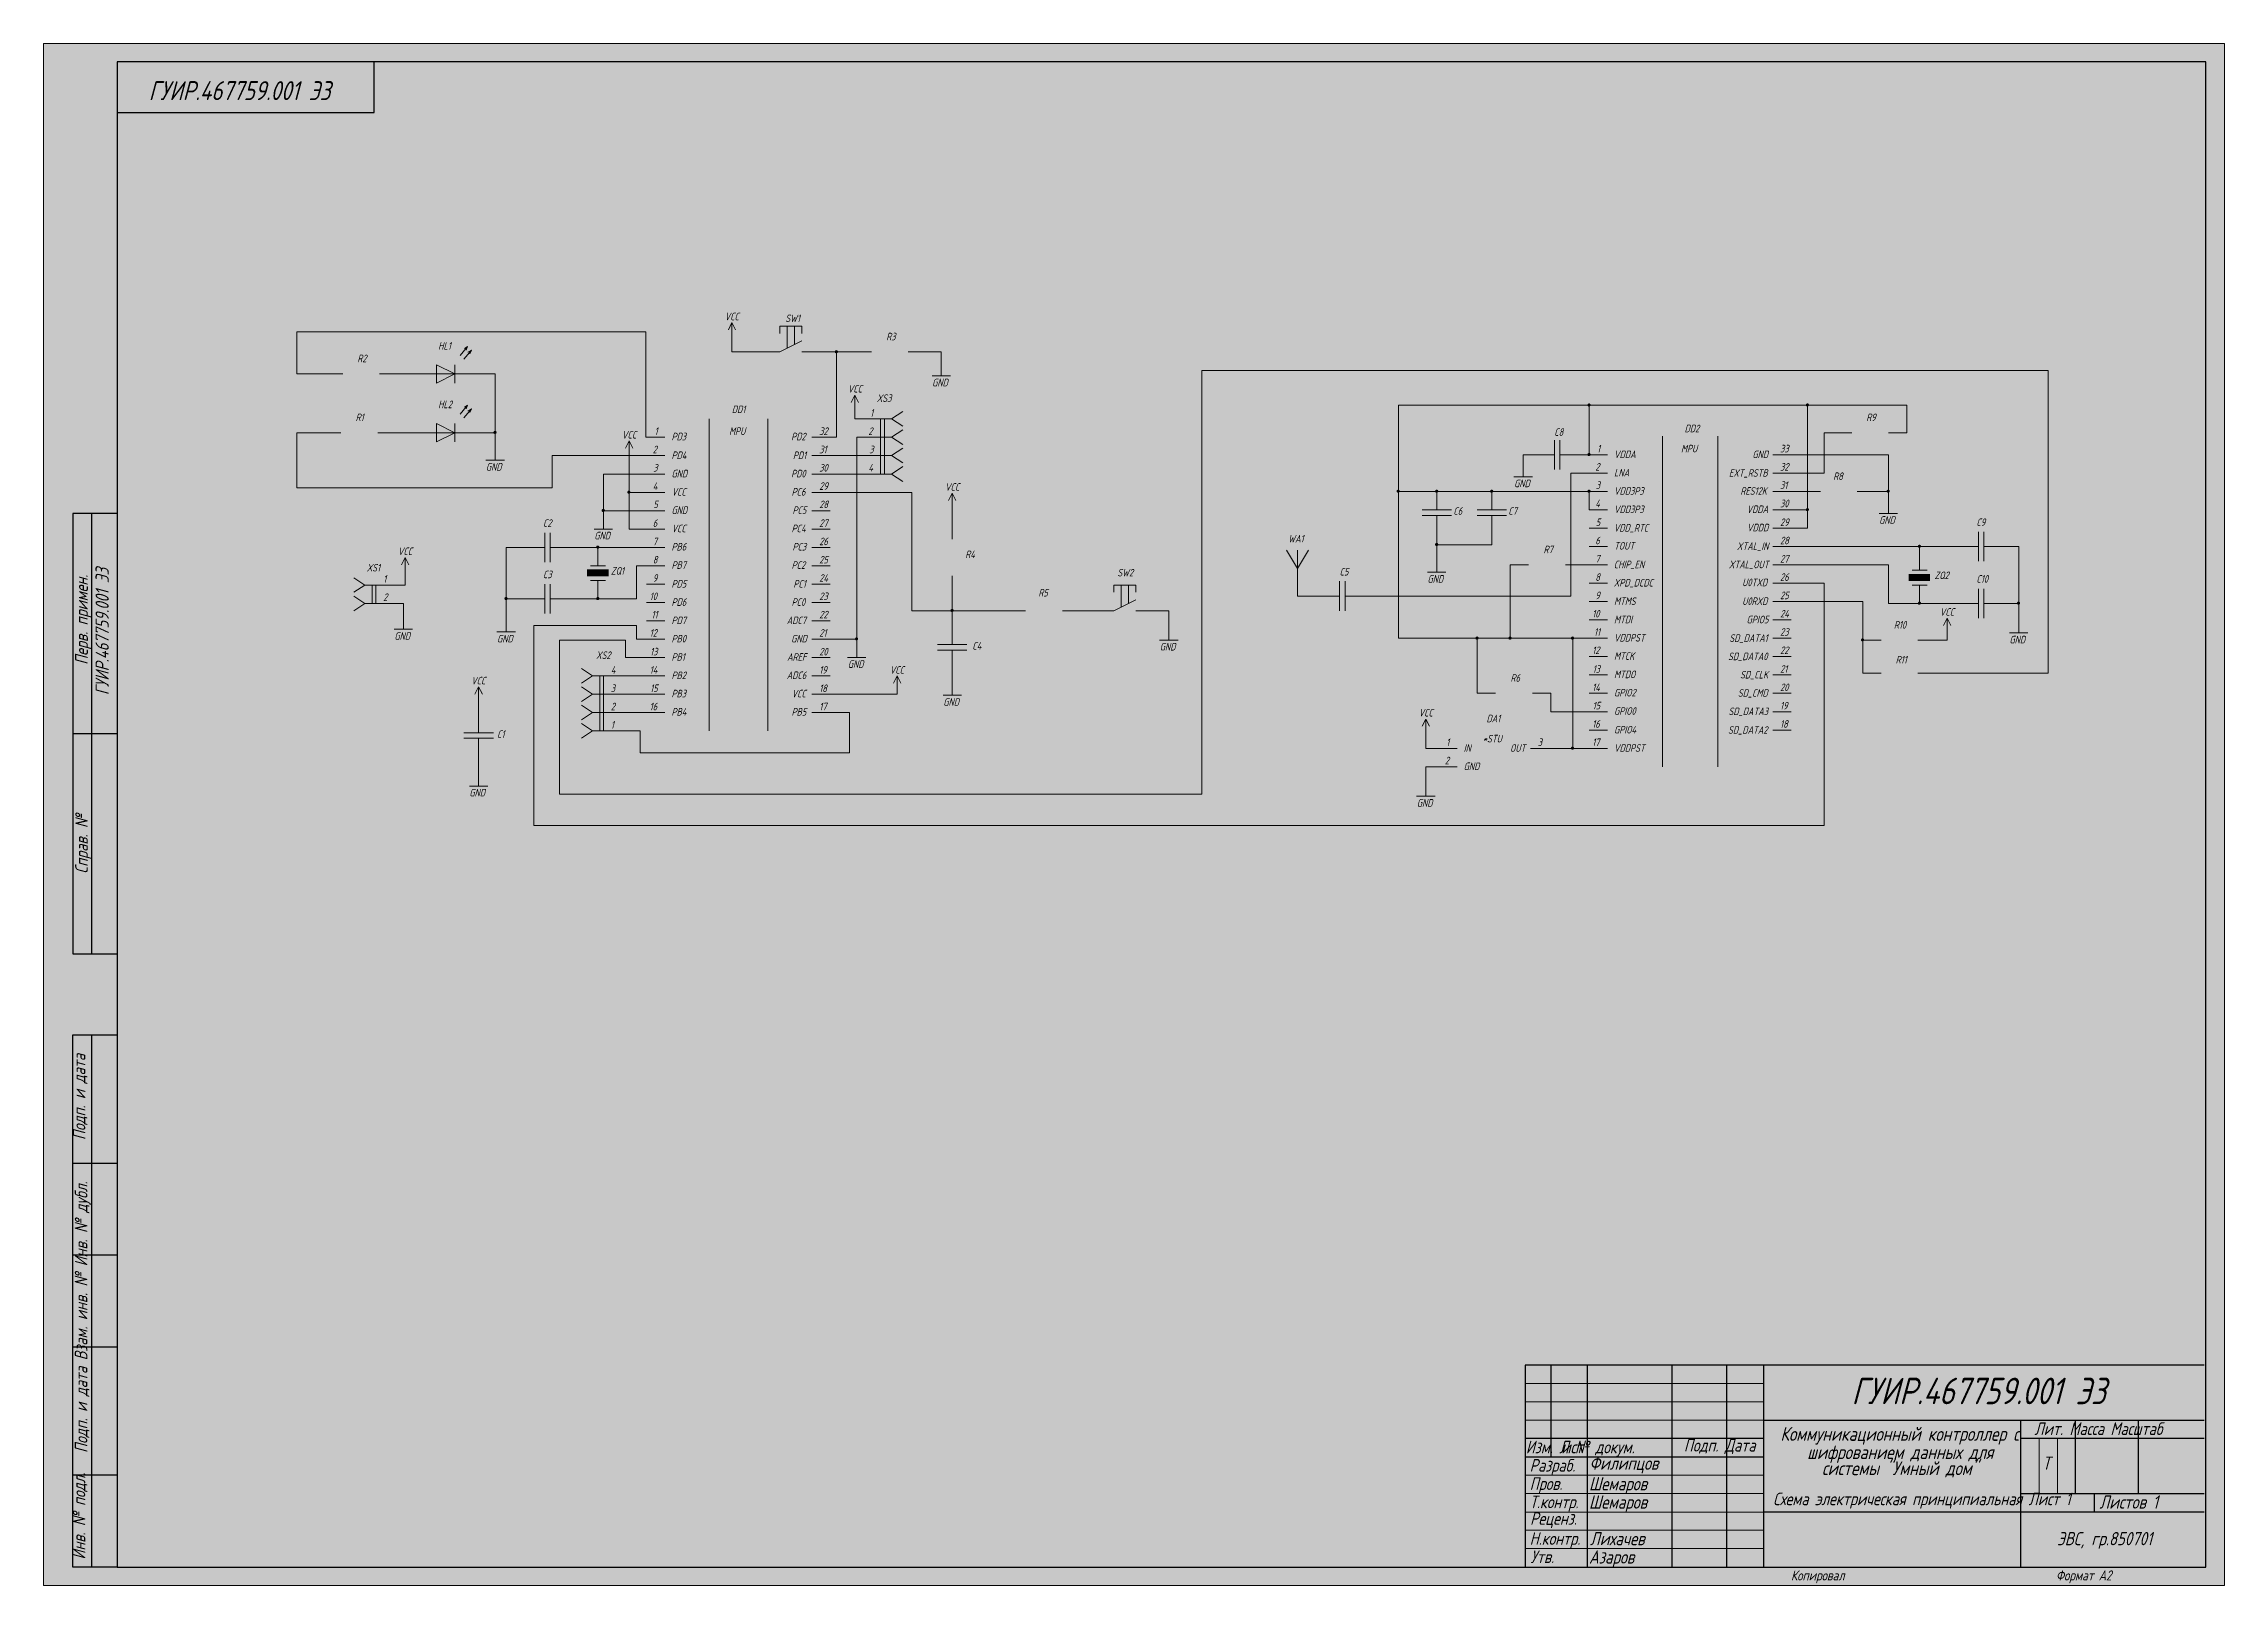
# Model space of a CAD drawing. Header units: millimetres. Extents: x 2077 to 4876, y 366 to 973.
# Drawn here: x 4267 to 4876, y 409 to 839 of the extents above; entities that cross this region are included whole.
import ezdxf

# ---------------------------------------------------------------- set-up
doc = ezdxf.new("R2010")
doc.units = ezdxf.units.MM
doc.layers.add('PDF_Geometry', color=7, linetype='Continuous')
doc.layers.add('PDF_Text', color=7, linetype='Continuous')
doc.layers.add('PDF_Solid Fills', color=7, linetype='Continuous', true_color=0x0d0d0d)
doc.styles.add('PDF GOST type A Italic', font='')
doc.styles.get('PDF GOST type A Italic').set_extended_font_data('GOST type A', italic=True)

msp = doc.modelspace()

# ---------------------------------------------------------------- texts
at = {"layer": 'PDF_Text', "attachment_point": 7, "style": 'PDF GOST type A Italic'}
for s, insert, char_height in [('ГУИР.467759.001 ЭЗ', (4296.66, 822.96), 5.2823), ('VCC', (4457.31, 761.53), 2.113), ('HL1', (4377.39, 753.32), 2.113), ('VCC', (4491.67, 741.37), 2.113), ('GND', (4515.19, 743.11), 2.113), ('HL2', (4377.39, 737.01), 2.113), ('DD1', (4459.3, 735.64), 2.113), ('1', (4497.89, 734.64), 2.11), ('VCC', (4428.67, 728.54), 2.113), ('1', (4437.76, 729.54), 2.11), ('PD3', (4442.49, 728.04), 2.113), ('MPU', (4458.55, 729.54), 2.113), ('PD2', (4475.86, 728.04), 2.113), ('32', (4483.7, 729.54), 2.113), ('2', (4497.39, 729.54), 2.11), ('DD2', (4725.08, 730.29), 2.113), ('2', (4437.26, 724.44), 2.11), ('PD4', (4442.49, 722.82), 2.113), ('PD1', (4476.35, 722.82), 2.113), ('31', (4483.7, 724.43), 2.113), ('3', (4497.64, 724.44), 2.11), ('1', (4700.68, 724.68), 2.11), ('VDDA', (4705.41, 723.07), 2.113), ('MPU', (4724.08, 724.68), 2.113), ('GND', (4744, 723.07), 2.113), ('33', (4751.72, 724.68), 2.113), ('GND', (4390.71, 719.58), 2.113), ('3', (4437.39, 719.33), 2.11), ('GND', (4442.49, 717.71), 2.113), ('PD0', (4475.86, 717.71), 2.113), ('30', (4483.7, 719.33), 2.113), ('4', (4497.39, 719.33), 2.11), ('2', (4700.18, 719.58), 2.11), ('LNA', (4705.41, 717.96), 2.113), ('EXT_RSTB', (4737.45, 717.67), 2.113), ('32', (4751.72, 719.58), 2.113), ('4', (4437.26, 714.23), 2.11), ('VCC', (4442.49, 712.61), 2.113), ('PC6', (4475.98, 712.61), 2.113), ('29', (4483.7, 714.23), 2.113), ('VCC', (4518.8, 713.98), 2.113), ('GND', (4677.53, 714.97), 2.113), ('3', (4700.31, 714.48), 2.11), ('VDD3P3', (4705.41, 712.86), 2.113), ('RES12K', (4740.64, 712.86), 2.113), ('31', (4751.72, 714.48), 2.113), ('6', (4437.26, 703.89), 2.11), ('5', (4437.39, 709.12), 2.11), ('GND', (4442.49, 707.5), 2.113), ('PC5', (4476.23, 707.5), 2.113), ('28', (4483.7, 709.12), 2.113), ('27', (4483.7, 703.89), 2.113), ('4', (4700.18, 709.37), 2.11), ('5', (4700.31, 704.14), 2.11), ('VDD3P3', (4705.41, 707.75), 2.113), ('VDDA', (4742.38, 707.75), 2.113), ('30', (4751.72, 709.37), 2.113), ('29', (4751.72, 704.14), 2.113), ('GND', (4779.36, 704.77), 2.113), ('GND', (4420.96, 700.41), 2.113), ('7', (4437.26, 698.79), 2.11), ('VCC', (4442.49, 702.4), 2.113), ('PC4', (4475.98, 702.4), 2.113), ('26', (4483.7, 698.79), 2.113), ('6', (4700.18, 699.04), 2.11), ('VDD_RTC', (4705.33, 702.36), 2.113), ('TOUT', (4705.41, 697.55), 2.113), ('XTAL_IN', (4739.69, 697.25), 2.113), ('VDDD', (4742.51, 702.65), 2.113), ('28', (4751.72, 699.04), 2.113), ('VCC', (4366.18, 696.05), 2.113), ('8', (4437.26, 693.69), 2.11), ('PB6', (4442.49, 697.3), 2.113), ('PB7', (4442.49, 692.19), 2.113), ('PC2', (4475.98, 692.19), 2.113), ('PC3', (4476.23, 697.3), 2.113), ('25', (4483.7, 693.69), 2.113), ('7', (4700.18, 693.94), 2.11), ('CHIP_EN', (4705.33, 692.15), 2.113), ('XTAL_OUT', (4737.45, 692.15), 2.113), ('27', (4751.72, 693.94), 2.113), ('1', (4362.07, 688.33), 2.11), ('9', (4437.26, 688.58), 2.11), ('PD5', (4442.49, 686.96), 2.113), ('PC1', (4476.48, 686.96), 2.113), ('24', (4483.7, 688.58), 2.113), ('GND', (4653.37, 688.33), 2.113), ('8', (4700.18, 688.83), 2.11), ('XPD_DCDC', (4705.33, 687.05), 2.113), ('U0TXD', (4741.14, 687.34), 2.113), ('26', (4751.72, 688.83), 2.113), ('2', (4362.07, 683.23), 2.11), ('10', (4436.39, 683.48), 2.113), ('PD6', (4442.49, 681.86), 2.113), ('PC0', (4475.98, 681.86), 2.113), ('23', (4483.7, 683.48), 2.113), ('9', (4700.18, 683.73), 2.11), ('MTMS', (4705.41, 682.11), 2.113), ('U0RXD', (4741.14, 682.11), 2.113), ('25', (4751.72, 683.73), 2.113), ('12', (4436.39, 673.27), 2.113), ('11', (4436.89, 678.37), 2.113), ('PD7', (4442.49, 676.76), 2.113), ('ADC7', (4474.61, 676.76), 2.113), ('22', (4483.7, 678.37), 2.113), ('21', (4483.7, 673.27), 2.113), ('10', (4699.31, 678.62), 2.113), ('11', (4699.81, 673.52), 2.113), ('MTDI', (4705.41, 677), 2.113), ('GPIO5', (4742.38, 677), 2.113), ('24', (4751.72, 678.62), 2.113), ('23', (4751.72, 673.52), 2.113), ('VCC', (4796.29, 679.12), 2.113), ('GND', (4365.19, 672.4), 2.113), ('GND', (4393.82, 671.65), 2.113), ('13', (4436.52, 668.04), 2.113), ('PB0', (4442.49, 671.65), 2.113), ('GND', (4475.86, 671.65), 2.113), ('20', (4483.7, 668.04), 2.113), ('GND', (4578.68, 669.41), 2.113), ('12', (4699.31, 668.42), 2.113), ('VDDPST', (4705.41, 671.9), 2.113), ('SD_DATA1', (4737.57, 671.61), 2.113), ('22', (4751.72, 668.42), 2.113), ('GND', (4815.71, 671.4), 2.113), ('4', (4425.56, 662.94), 2.11), ('14', (4436.39, 662.94), 2.113), ('PB1', (4442.49, 666.55), 2.113), ('PB2', (4442.49, 661.44), 2.113), ('ADC6', (4474.61, 661.44), 2.113), ('AREF', (4474.73, 666.55), 2.113), ('19', (4483.7, 662.94), 2.113), ('GND', (4491.67, 664.56), 2.113), ('VCC', (4503.37, 662.94), 2.113), ('13', (4699.43, 663.19), 2.113), ('MTCK', (4705.41, 666.8), 2.113), ('MTDO', (4705.41, 661.69), 2.113), ('SD_DATA0', (4737.2, 666.51), 2.113), ('SD_CLK', (4740.56, 661.4), 2.113), ('21', (4751.72, 663.19), 2.113), ('VCC', (4386.6, 659.95), 2.113), ('3', (4425.56, 657.83), 2.11), ('15', (4436.52, 657.83), 2.113), ('PB3', (4442.49, 656.34), 2.113), ('VCC', (4475.98, 656.34), 2.113), ('18', (4483.7, 657.83), 2.113), ('14', (4699.31, 658.08), 2.113), ('GPIO2', (4705.41, 656.59), 2.113), ('SD_CMD', (4739.94, 656.3), 2.113), ('20', (4751.72, 658.08), 2.113), ('2', (4425.56, 652.73), 2.11), ('16', (4436.39, 652.73), 2.113), ('PB4', (4442.49, 651.24), 2.113), ('PB5', (4475.98, 651.24), 2.113), ('17', (4483.7, 652.73), 2.113), ('GND', (4518.31, 653.98), 2.113), ('VCC', (4650.88, 650.99), 2.113), ('15', (4699.43, 652.98), 2.113), ('GPIO0', (4705.41, 651.48), 2.113), ('SD_DATA3', (4737.33, 651.19), 2.113), ('19', (4751.72, 652.98), 2.113), ('1', (4425.56, 647.63), 2.11), ('1', (4658.6, 642.77), 2.11), ('*STU', (4668.81, 643.77), 2.113), ('3', (4684.12, 642.77), 2.11), ('16', (4699.31, 647.87), 2.113), ('17', (4699.31, 642.77), 2.113), ('GPIO4', (4705.41, 646.26), 2.113), ('SD_DATA2', (4737.2, 645.97), 2.113), ('18', (4751.72, 647.87), 2.113), ('2', (4658.23, 637.67), 2.11), ('IN', (4663.46, 641.15), 2.113), ('OUT', (4676.4, 641.15), 2.113), ('VDDPST', (4705.41, 641.15), 2.113), ('GND', (4663.46, 636.05), 2.113), ('GND', (4386.1, 628.7), 2.113), ('GND', (4650.39, 625.84), 2.113), ('ГУИР.467759.001 ЭЗ', (4771.64, 459.15), 7.3953), ('Коммуникационный контроллер с', (4751.81, 447.88), 3.8737), ('Лит. Масса Масштаб', (4822.68, 450.56), 3.5216), ('Изм. Л № докум.', (4680.81, 444.49), 3.5216), ('ист', (4690.72, 445.46), 3.522), ('Филипцов', (4698.55, 439.85), 3.698), ('Подп. Дата', (4724.89, 445.22), 3.522), ('шифрованием данных для', (4759.28, 442.78), 3.8737), ('Т', (4824.92, 440.85), 3.7), ('Разраб.', (4681.87, 439.39), 3.522), ('Пров.', (4681.87, 434.28), 3.522), ('Шемаров', (4698.42, 434.11), 3.698), ('системы "Умный дом"', (4763.42, 438.74), 3.8737), ('Т.контр.', (4681.87, 429.18), 3.522), ('Шемаров', (4698.42, 429.01), 3.698), ('Схема электрическая принципиальная Лист 1', (4749.79, 430.02), 3.5216), ('Листов 1', (4840.82, 430.02), 3.698), ('Реценз.', (4682, 424.56), 3.522), ('Н.контр.', (4681.87, 418.97), 3.522), ('Лихачев', (4698.69, 419.81), 3.698), ('ЭВС, гр.850701', (4829, 418.8), 3.6976), ('Утв.', (4682.13, 414.83), 3.522), ('Азаров', (4698.42, 413.69), 3.698), ('Копировал', (4754.75, 409.21), 2.817), ('Формат A2', (4828.69, 409.21), 2.817)]:
    msp.add_mtext(s, dxfattribs=dict(at, insert=insert, char_height=char_height))
at = {"layer": 'PDF_Text', "color": 18, "true_color": 0x090909, "char_height": 2.113, "attachment_point": 7, "style": 'PDF GOST type A Italic'}
for s, insert in [('SW1', (4474.24, 761.03)), ('R3', (4502.37, 755.93)), ('R2', (4354.85, 749.83)), ('R1', (4354.36, 733.4)), ('C8', (4688.73, 729.29)), ('R9', (4775.75, 733.4)), ('R8', (4766.53, 716.97)), ('C6', (4660.59, 707.26)), ('C7', (4675.91, 707.26)), ('C9', (4806.49, 704.14)), ('WA1', (4614.53, 699.54)), ('XS1', (4357.47, 691.45)), ('R7', (4685.74, 696.55)), ('C5', (4628.85, 690.33)), ('ZQ2', (4794.79, 689.33)), ('C10', (4806.49, 688.33)), ('R10', (4783.46, 675.51)), ('R11', (4783.96, 665.8)), ('R6', (4676.53, 660.7)), ('DA1', (4669.81, 649.37))]:
    msp.add_mtext(s, dxfattribs=dict(at, insert=insert))
at = {"layer": 'PDF_Text', "color": 28, "true_color": 0x0d0d0d, "char_height": 2.113, "attachment_point": 7, "style": 'PDF GOST type A Italic'}
for s, insert in [('XS3', (4499.76, 738.75)), ('C2', (4406.64, 703.89)), ('R4', (4524.41, 695.18)), ('C3', (4406.64, 689.58)), ('ZQ1', (4425.56, 690.57)), ('SW2', (4566.86, 690.08)), ('R5', (4544.82, 684.47)), ('XS2', (4421.45, 667.05)), ('C4', (4526.4, 669.66)), ('C1', (4393.82, 645.01))]:
    msp.add_mtext(s, dxfattribs=dict(at, insert=insert))
at = {"layer": 'PDF_Text', "attachment_point": 7, "rotation": 90, "style": 'PDF GOST type A Italic'}
for s, insert, char_height in [('Перв. примен.', (4280.63, 665.42), 3.5216), ('ГУИР.467759.001 ЭЗ', (4285.52, 656.96), 3.6976), ('Справ. №', (4280.63, 607.16), 3.522), ('Подп. и дата', (4279.55, 532.85), 3.5216), ('Подп. и дата Взам. инв. № Инв. № дубл.', (4280.51, 445.57), 3.5216), ('Инв. № подл.', (4279.54, 415.83), 3.5216)]:
    msp.add_mtext(s, dxfattribs=dict(at, insert=insert, char_height=char_height))

# ---------------------------------------------------------------- hatches: boundary and pattern name
at = {"layer": 'PDF_Solid Fills', "true_color": 0xfdfdfd, "transparency": 33554559}
for points in [[(4384.47, 746.62, 0.414209), (4379.41, 751.68), (4379.41, 751.68, 0.413615), (4374.35, 746.63), (4374.35, 746.63, 0.414132), (4379.42, 741.56), (4379.42, 741.56, 0.413692)], [(4384.47, 730.23, 0.414209), (4379.41, 735.3), (4379.41, 735.3, 0.413615), (4374.35, 730.24), (4374.35, 730.24, 0.414132), (4379.42, 725.17), (4379.42, 725.17, 0.413692)]]:
    msp.add_hatch(color=7, dxfattribs=at).paths.add_polyline_path(points)
at = {"layer": 'PDF_Solid Fills', "transparency": 33554559}
for points in [[(4488.93, 752.76, 0.419491), (4488.48, 753.22), (4488.48, 753.22, 0.413793), (4488.02, 752.76), (4488.02, 752.76, 0.419865), (4488.48, 752.3), (4488.48, 752.3, 0.413405)], [(4488.93, 752.76, 0.419491), (4488.48, 753.22), (4488.48, 753.22, 0.413793), (4488.02, 752.76), (4488.02, 752.76, 0.419865), (4488.48, 752.3), (4488.48, 752.3, 0.413405)], [(4698.88, 737.9, 0.419491), (4698.42, 738.36), (4698.42, 738.36, 0.413793), (4697.97, 737.91), (4697.97, 737.91, 0.419491), (4698.43, 737.45), (4698.43, 737.45, 0.413793)], [(4698.88, 737.9, 0.419491), (4698.42, 738.36), (4698.42, 738.36, 0.413793), (4697.97, 737.91), (4697.97, 737.91, 0.419491), (4698.43, 737.45), (4698.43, 737.45, 0.413793)], [(4698.88, 737.9, 0.419491), (4698.42, 738.36), (4698.42, 738.36, 0.413793), (4697.97, 737.91), (4697.97, 737.91, 0.419491), (4698.43, 737.45), (4698.43, 737.45, 0.413793)], [(4759.8, 737.9, 0.419118), (4759.34, 738.36), (4759.34, 738.36, 0.413793), (4758.89, 737.91), (4758.89, 737.91, 0.419118), (4759.35, 737.45), (4759.35, 737.45, 0.413793)], [(4759.8, 737.9, 0.419118), (4759.34, 738.36), (4759.34, 738.36, 0.413793), (4758.89, 737.91), (4758.89, 737.91, 0.419118), (4759.35, 737.45), (4759.35, 737.45, 0.413793)], [(4393.71, 730.23, 0.419491), (4393.25, 730.69), (4393.25, 730.69, 0.414655), (4392.8, 730.24), (4392.8, 730.24, 0.419492), (4393.26, 729.78), (4393.26, 729.78, 0.412931)], [(4698.88, 724.09, 0.419865), (4698.42, 724.55), (4698.42, 724.55, 0.413793), (4697.97, 724.1), (4697.97, 724.1, 0.419865), (4698.43, 723.64), (4698.43, 723.64, 0.413793)], [(4698.88, 724.09, 0.419865), (4698.42, 724.55), (4698.42, 724.55, 0.413793), (4697.97, 724.1), (4697.97, 724.1, 0.419865), (4698.43, 723.64), (4698.43, 723.64, 0.413793)], [(4698.88, 724.09, 0.419865), (4698.42, 724.55), (4698.42, 724.55, 0.413793), (4697.97, 724.1), (4697.97, 724.1, 0.419865), (4698.43, 723.64), (4698.43, 723.64, 0.413793)], [(4698.88, 724.09, 0.419865), (4698.42, 724.55), (4698.42, 724.55, 0.413793), (4697.97, 724.1), (4697.97, 724.1, 0.419865), (4698.43, 723.64), (4698.43, 723.64, 0.413793)], [(4431.06, 713.58, 0.419966), (4430.6, 714.04), (4430.6, 714.04, 0.413793), (4430.15, 713.59), (4430.15, 713.59, 0.419118), (4430.61, 713.13), (4430.61, 713.13, 0.414655)], [(4431.06, 713.58, 0.419966), (4430.6, 714.04), (4430.6, 714.04, 0.413793), (4430.15, 713.59), (4430.15, 713.59, 0.419118), (4430.61, 713.13), (4430.61, 713.13, 0.414655)], [(4645.63, 713.85, 0.418644), (4645.17, 714.3), (4645.17, 714.3, 0.413793), (4644.72, 713.85), (4644.72, 713.85, 0.419491), (4645.18, 713.4), (4645.18, 713.4, 0.412931)], [(4645.63, 713.85, 0.418644), (4645.17, 714.3), (4645.17, 714.3, 0.413793), (4644.72, 713.85), (4644.72, 713.85, 0.419491), (4645.18, 713.4), (4645.18, 713.4, 0.412931)], [(4645.63, 713.85, 0.418644), (4645.17, 714.3), (4645.17, 714.3, 0.413793), (4644.72, 713.85), (4644.72, 713.85, 0.419491), (4645.18, 713.4), (4645.18, 713.4, 0.412931)], [(4656.38, 713.85, 0.419491), (4655.92, 714.3), (4655.92, 714.3, 0.413793), (4655.47, 713.85), (4655.47, 713.85, 0.419491), (4655.93, 713.4), (4655.93, 713.4, 0.413793)], [(4656.38, 713.85, 0.419491), (4655.92, 714.3), (4655.92, 714.3, 0.413793), (4655.47, 713.85), (4655.47, 713.85, 0.419491), (4655.93, 713.4), (4655.93, 713.4, 0.413793)], [(4656.38, 713.85, 0.419491), (4655.92, 714.3), (4655.92, 714.3, 0.413793), (4655.47, 713.85), (4655.47, 713.85, 0.419491), (4655.93, 713.4), (4655.93, 713.4, 0.413793)], [(4656.38, 713.85, 0.419491), (4655.92, 714.3), (4655.92, 714.3, 0.413793), (4655.47, 713.85), (4655.47, 713.85, 0.419491), (4655.93, 713.4), (4655.93, 713.4, 0.413793)], [(4671.73, 713.85, 0.419491), (4671.27, 714.3), (4671.27, 714.3, 0.413793), (4670.82, 713.85), (4670.82, 713.85, 0.419491), (4671.28, 713.4), (4671.28, 713.4, 0.413793)], [(4671.73, 713.85, 0.419491), (4671.27, 714.3), (4671.27, 714.3, 0.413793), (4670.82, 713.85), (4670.82, 713.85, 0.419491), (4671.28, 713.4), (4671.28, 713.4, 0.413793)], [(4671.73, 713.85, 0.419491), (4671.27, 714.3), (4671.27, 714.3, 0.413793), (4670.82, 713.85), (4670.82, 713.85, 0.419491), (4671.28, 713.4), (4671.28, 713.4, 0.413793)], [(4671.73, 713.85, 0.419491), (4671.27, 714.3), (4671.27, 714.3, 0.413793), (4670.82, 713.85), (4670.82, 713.85, 0.419491), (4671.28, 713.4), (4671.28, 713.4, 0.413793)], [(4698.88, 713.85, 0.419491), (4698.42, 714.3), (4698.42, 714.3, 0.413793), (4697.97, 713.85), (4697.97, 713.85, 0.419491), (4698.43, 713.4), (4698.43, 713.4, 0.413793)], [(4698.88, 713.85, 0.419491), (4698.42, 714.3), (4698.42, 714.3, 0.413793), (4697.97, 713.85), (4697.97, 713.85, 0.419491), (4698.43, 713.4), (4698.43, 713.4, 0.413793)], [(4698.88, 713.85, 0.419491), (4698.42, 714.3), (4698.42, 714.3, 0.413793), (4697.97, 713.85), (4697.97, 713.85, 0.419491), (4698.43, 713.4), (4698.43, 713.4, 0.413793)], [(4698.88, 713.85, 0.419491), (4698.42, 714.3), (4698.42, 714.3, 0.413793), (4697.97, 713.85), (4697.97, 713.85, 0.419491), (4698.43, 713.4), (4698.43, 713.4, 0.413793)], [(4782.33, 713.85, 0.419118), (4781.87, 714.3), (4781.87, 714.3, 0.413793), (4781.42, 713.85), (4781.42, 713.85, 0.419118), (4781.88, 713.4), (4781.88, 713.4, 0.413793)], [(4782.33, 713.85, 0.419118), (4781.87, 714.3), (4781.87, 714.3, 0.413793), (4781.42, 713.85), (4781.42, 713.85, 0.419118), (4781.88, 713.4), (4781.88, 713.4, 0.413793)], [(4423.91, 708.49, 0.419492), (4423.45, 708.94), (4423.45, 708.94, 0.414655), (4423, 708.49), (4423, 708.49, 0.419491), (4423.45, 708.03), (4423.45, 708.03, 0.412931)], [(4423.91, 708.49, 0.419492), (4423.45, 708.94), (4423.45, 708.94, 0.414655), (4423, 708.49), (4423, 708.49, 0.419491), (4423.45, 708.03), (4423.45, 708.03, 0.412931)], [(4423.91, 708.49, 0.419492), (4423.45, 708.94), (4423.45, 708.94, 0.414655), (4423, 708.49), (4423, 708.49, 0.419491), (4423.45, 708.03), (4423.45, 708.03, 0.412931)], [(4759.8, 708.72, 0.419491), (4759.34, 709.18), (4759.34, 709.18, 0.413793), (4758.89, 708.73), (4758.89, 708.73, 0.419491), (4759.35, 708.27), (4759.35, 708.27, 0.413793)], [(4759.8, 708.72, 0.419491), (4759.34, 709.18), (4759.34, 709.18, 0.413793), (4758.89, 708.73), (4758.89, 708.73, 0.419491), (4759.35, 708.27), (4759.35, 708.27, 0.413793)], [(4759.8, 708.72, 0.419491), (4759.34, 709.18), (4759.34, 709.18, 0.413793), (4758.89, 708.73), (4758.89, 708.73, 0.419491), (4759.35, 708.27), (4759.35, 708.27, 0.413793)], [(4422.37, 698.24, 0.419118), (4421.91, 698.7), (4421.91, 698.7, 0.414655), (4421.46, 698.25), (4421.46, 698.25, 0.420814), (4421.92, 697.79), (4421.92, 697.79, 0.414655)], [(4422.37, 698.24, 0.419118), (4421.91, 698.7), (4421.91, 698.7, 0.414655), (4421.46, 698.25), (4421.46, 698.25, 0.420814), (4421.92, 697.79), (4421.92, 697.79, 0.414655)], [(4422.37, 698.24, 0.419118), (4421.91, 698.7), (4421.91, 698.7, 0.414655), (4421.46, 698.25), (4421.46, 698.25, 0.420814), (4421.92, 697.79), (4421.92, 697.79, 0.414655)], [(4656.38, 698.99, 0.419865), (4655.92, 699.45), (4655.92, 699.45, 0.413793), (4655.47, 699), (4655.47, 699, 0.419865), (4655.93, 698.54), (4655.93, 698.54, 0.413793)], [(4656.38, 698.99, 0.419865), (4655.92, 699.45), (4655.92, 699.45, 0.413793), (4655.47, 699), (4655.47, 699, 0.419865), (4655.93, 698.54), (4655.93, 698.54, 0.413793)], [(4656.38, 698.99, 0.419865), (4655.92, 699.45), (4655.92, 699.45, 0.413793), (4655.47, 699), (4655.47, 699, 0.419865), (4655.93, 698.54), (4655.93, 698.54, 0.413793)], [(4791.04, 698.5, 0.419865), (4790.58, 698.95), (4790.58, 698.95, 0.413793), (4790.13, 698.5), (4790.13, 698.5, 0.419865), (4790.59, 698.04), (4790.59, 698.04, 0.413793)], [(4791.04, 698.5, 0.419865), (4790.58, 698.95), (4790.58, 698.95, 0.413793), (4790.13, 698.5), (4790.13, 698.5, 0.419865), (4790.59, 698.04), (4790.59, 698.04, 0.413793)], [(4396.77, 683.91, 0.419118), (4396.32, 684.37), (4396.32, 684.37, 0.413793), (4395.87, 683.91), (4395.87, 683.91, 0.419966), (4396.32, 683.46), (4396.32, 683.46, 0.414655)], [(4396.77, 683.91, 0.419118), (4396.32, 684.37), (4396.32, 684.37, 0.413793), (4395.87, 683.91), (4395.87, 683.91, 0.419966), (4396.32, 683.46), (4396.32, 683.46, 0.414655)], [(4422.37, 683.91, 0.419118), (4421.91, 684.37), (4421.91, 684.37, 0.414655), (4421.46, 683.91), (4421.46, 683.91, 0.420814), (4421.92, 683.46), (4421.92, 683.46, 0.414655)], [(4422.37, 683.91, 0.419118), (4421.91, 684.37), (4421.91, 684.37, 0.414655), (4421.46, 683.91), (4421.46, 683.91, 0.420814), (4421.92, 683.46), (4421.92, 683.46, 0.414655)], [(4791.04, 682.61, 0.419865), (4790.58, 683.07), (4790.58, 683.07, 0.413793), (4790.13, 682.62), (4790.13, 682.62, 0.419865), (4790.59, 682.16), (4790.59, 682.16, 0.413793)], [(4791.04, 682.61, 0.419865), (4790.58, 683.07), (4790.58, 683.07, 0.413793), (4790.13, 682.62), (4790.13, 682.62, 0.419865), (4790.59, 682.16), (4790.59, 682.16, 0.413793)], [(4818.69, 682.61, 0.419491), (4818.24, 683.07), (4818.24, 683.07, 0.413318), (4817.78, 682.62), (4817.78, 682.62, 0.419018), (4818.24, 682.16), (4818.24, 682.16, 0.413793)], [(4818.69, 682.61, 0.419491), (4818.24, 683.07), (4818.24, 683.07, 0.413318), (4817.78, 682.62), (4817.78, 682.62, 0.419018), (4818.24, 682.16), (4818.24, 682.16, 0.413793)], [(4818.69, 682.61, 0.419491), (4818.24, 683.07), (4818.24, 683.07, 0.413318), (4817.78, 682.62), (4817.78, 682.62, 0.419018), (4818.24, 682.16), (4818.24, 682.16, 0.413793)], [(4521.19, 680.58, 0.419118), (4520.73, 681.04), (4520.73, 681.04, 0.413793), (4520.28, 680.58), (4520.28, 680.58, 0.419491), (4520.74, 680.13), (4520.74, 680.13, 0.413405)], [(4521.19, 680.58, 0.419118), (4520.73, 681.04), (4520.73, 681.04, 0.413793), (4520.28, 680.58), (4520.28, 680.58, 0.419491), (4520.74, 680.13), (4520.74, 680.13, 0.413405)], [(4494.55, 672.64, 0.419018), (4494.09, 673.1), (4494.09, 673.1, 0.413793), (4493.64, 672.65), (4493.64, 672.65, 0.419018), (4494.1, 672.19), (4494.1, 672.19, 0.412069)], [(4494.55, 672.64, 0.419018), (4494.09, 673.1), (4494.09, 673.1, 0.413793), (4493.64, 672.65), (4493.64, 672.65, 0.419018), (4494.1, 672.19), (4494.1, 672.19, 0.412069)], [(4667.64, 672.87, 0.419118), (4667.19, 673.33), (4667.19, 673.33, 0.413793), (4666.73, 672.88), (4666.73, 672.88, 0.419118), (4667.19, 672.42), (4667.19, 672.42, 0.413793)], [(4676.85, 672.87, 0.419491), (4676.39, 673.33), (4676.39, 673.33, 0.413793), (4675.94, 672.88), (4675.94, 672.88, 0.419491), (4676.4, 672.42), (4676.4, 672.42, 0.413793)], [(4694.28, 672.87, 0.419491), (4693.82, 673.33), (4693.82, 673.33, 0.413793), (4693.37, 672.88), (4693.37, 672.88, 0.419491), (4693.83, 672.42), (4693.83, 672.42, 0.413793)], [(4694.28, 672.87, 0.419491), (4693.82, 673.33), (4693.82, 673.33, 0.413793), (4693.37, 672.88), (4693.37, 672.88, 0.419491), (4693.83, 672.42), (4693.83, 672.42, 0.413793)], [(4775.18, 672.38, 0.418172), (4774.72, 672.84), (4774.72, 672.84, 0.412931), (4774.27, 672.39), (4774.27, 672.39, 0.419865), (4774.73, 671.93), (4774.73, 671.93, 0.412931)], [(4775.18, 672.38, 0.418172), (4774.72, 672.84), (4774.72, 672.84, 0.412931), (4774.27, 672.39), (4774.27, 672.39, 0.419865), (4774.73, 671.93), (4774.73, 671.93, 0.412931)], [(4775.18, 672.38, 0.418172), (4774.72, 672.84), (4774.72, 672.84, 0.412931), (4774.27, 672.39), (4774.27, 672.39, 0.419865), (4774.73, 671.93), (4774.73, 671.93, 0.412931)], [(4775.18, 672.38, 0.418172), (4774.72, 672.84), (4774.72, 672.84, 0.412931), (4774.27, 672.39), (4774.27, 672.39, 0.419865), (4774.73, 671.93), (4774.73, 671.93, 0.412931)], [(4694.28, 642.16, 0.419491), (4693.82, 642.62), (4693.82, 642.62, 0.413793), (4693.37, 642.16), (4693.37, 642.16, 0.420339), (4693.83, 641.71), (4693.83, 641.71, 0.414655)]]:
    msp.add_hatch(color=256, dxfattribs=at).paths.add_polyline_path(points)

# ---------------------------------------------------------------- linework, layer by layer
at = {"layer": 'PDF_Geometry', "lineweight": 9}
msp.add_lwpolyline([(4267.34, 838.71), (4875.66, 838.71), (4875.66, 408.61), (4267.34, 408.61)], close=True, dxfattribs=at)
at = {"layer": 'PDF_Geometry', "lineweight": 25}
for points in [[(4287.81, 819.52), (4359.5, 819.52), (4359.5, 833.85)], [(4287.81, 707.64), (4275.53, 707.64), (4275.53, 584.76), (4287.81, 584.76)], [(4280.66, 707.64), (4280.66, 584.76)], [(4287.81, 646.2), (4275.53, 646.2)], [(4287.81, 413.74), (4275.53, 413.74), (4275.53, 562.24), (4287.81, 562.24)], [(4280.66, 562.24), (4280.66, 413.74)], [(4275.53, 526.39), (4287.81, 526.39)], [(4287.81, 500.77), (4275.53, 500.77)], [(4275.53, 475.17), (4287.81, 475.17)], [(4870.01, 470.05), (4680.57, 470.05), (4680.57, 413.74)], [(4687.73, 470.05), (4687.73, 444.46)], [(4697.97, 413.74), (4697.97, 470.05)], [(4721.54, 470.05), (4721.54, 413.74)], [(4736.88, 413.74), (4736.88, 470.05)], [(4747.14, 470.05), (4747.14, 413.74)], [(4747.14, 454.7), (4870.01, 454.7)], [(4818.83, 454.7), (4818.83, 413.74)], [(4834.17, 434.21), (4834.17, 454.7)], [(4851.6, 454.7), (4851.6, 434.21)], [(4747.14, 449.58), (4680.57, 449.58)], [(4680.57, 444.46), (4747.14, 444.46)], [(4870.01, 449.58), (4818.83, 449.58)], [(4287.81, 439.33), (4275.53, 439.33)], [(4818.83, 434.21), (4870.01, 434.21)], [(4839.3, 434.21), (4839.3, 429.08)], [(4870.01, 429.08), (4747.14, 429.08)]]:
    msp.add_lwpolyline(points, dxfattribs=at)
msp.add_lwpolyline([(4287.81, 833.62), (4287.81, 413.74), (4870.53, 413.74), (4870.53, 833.62)], close=True, dxfattribs=at)
at = {"layer": 'PDF_Geometry', "lineweight": 9}
for points in [[(4458.35, 758.86), (4459.36, 760.89), (4459.36, 755.77)], [(4460.37, 758.86), (4459.36, 760.89)], [(4478.82, 755.77), (4472.68, 752.69), (4467.55, 752.69)], [(4472.68, 757.82), (4472.68, 759.88), (4478.82, 759.88), (4478.82, 757.82)], [(4474.71, 753.74), (4474.71, 759.88)], [(4476.77, 759.88), (4476.77, 754.76)], [(4369.23, 746.55), (4374.35, 746.55), (4376.93, 746.55), (4376.93, 749.13), (4382.02, 746.55), (4376.93, 744.01), (4376.93, 746.55), (4382.02, 746.55), (4382.02, 749.13)], [(4383.56, 751.68), (4385.62, 754.23)], [(4384.6, 750.67), (4386.66, 753.22)], [(4384.71, 753.63), (4385.62, 754.23), (4385.25, 753.22)], [(4385.72, 752.62), (4386.66, 753.22), (4386.26, 752.18)], [(4478.82, 752.69), (4483.94, 752.69)], [(4498.28, 752.69), (4493.15, 752.69)], [(4508.53, 752.69), (4513.62, 752.69)], [(4517.73, 746.04), (4517.73, 751.16)], [(4350.82, 746.55), (4345.69, 746.55)], [(4361.03, 746.55), (4366.16, 746.55)], [(4389.73, 746.55), (4384.6, 746.55), (4382.02, 746.55), (4382.02, 744.01)], [(4520.28, 746.04), (4515.19, 746.04)], [(4383.56, 735.3), (4385.62, 737.84)], [(4384.6, 734.28), (4386.66, 736.83)], [(4384.71, 737.27), (4385.62, 737.84), (4385.25, 736.83)], [(4385.72, 736.23), (4386.66, 736.83), (4386.26, 735.82)], [(4492.63, 738.63), (4493.67, 740.68), (4493.67, 735.55)], [(4494.68, 738.63), (4493.67, 740.68)], [(4506.99, 731.97), (4503.9, 734.02), (4506.99, 736.07)], [(4350.29, 730.17), (4345.17, 730.17)], [(4360.54, 730.17), (4365.67, 730.17)], [(4369.23, 730.17), (4374.35, 730.17), (4376.93, 730.17), (4376.93, 732.74), (4382.02, 730.17), (4376.93, 727.63), (4376.93, 730.17), (4382.02, 730.17), (4382.02, 732.74)], [(4389.73, 730.17), (4384.6, 730.17), (4382.02, 730.17), (4382.02, 727.63)], [(4452.97, 734.02), (4452.97, 646.96)], [(4469.35, 734.02), (4469.35, 646.96)], [(4500.82, 734.02), (4495.7, 734.02)], [(4503.9, 718.65), (4500.82, 718.65), (4500.82, 734.02), (4503.9, 734.02)], [(4501.87, 718.65), (4501.87, 734.02)], [(4506.99, 726.84), (4503.9, 728.89), (4506.99, 730.95)], [(4771.72, 730.17), (4766.59, 730.17)], [(4781.94, 730.17), (4787.07, 730.17)], [(4393.31, 722.5), (4393.31, 727.63)], [(4429.66, 725.83), (4430.67, 727.88), (4430.67, 722.75)], [(4431.71, 725.83), (4430.67, 727.88)], [(4440.66, 728.89), (4435.54, 728.89)], [(4481.63, 728.89), (4486.76, 728.89)], [(4503.9, 728.89), (4500.82, 728.89), (4495.7, 728.89)], [(4506.99, 721.72), (4503.9, 723.77), (4506.99, 725.83)], [(4688.76, 724.03), (4683.64, 724.03)], [(4688.76, 728.12), (4688.76, 719.92)], [(4690.3, 728.12), (4690.3, 719.92)], [(4690.3, 724.03), (4695.42, 724.03)], [(4703.61, 724.03), (4698.49, 724.03)], [(4718.96, 729.16), (4718.96, 637)], [(4734.34, 729.16), (4734.34, 637)], [(4749.68, 724.03), (4754.81, 724.03)], [(4395.87, 722.5), (4390.74, 722.5)], [(4440.66, 723.77), (4435.54, 723.77)], [(4440.66, 718.65), (4435.54, 718.65)], [(4481.63, 723.77), (4486.76, 723.77)], [(4481.63, 718.65), (4486.76, 718.65)], [(4503.9, 723.77), (4500.82, 723.77), (4495.7, 723.77)], [(4500.82, 718.65), (4495.7, 718.65)], [(4506.99, 716.59), (4503.9, 718.65), (4506.99, 720.7)], [(4682.62, 717.89), (4677.5, 717.89)], [(4680.05, 717.89), (4680.05, 723.02)], [(4703.61, 718.91), (4698.49, 718.91)], [(4749.68, 718.91), (4754.81, 718.91)], [(4440.66, 713.52), (4435.54, 713.52)], [(4481.63, 713.52), (4486.76, 713.52)], [(4519.78, 711.23), (4520.8, 713.29), (4520.8, 708.17)], [(4521.82, 711.23), (4520.8, 713.29)], [(4655.99, 708.66), (4655.99, 713.78)], [(4671.33, 708.66), (4671.33, 713.78)], [(4703.61, 713.78), (4698.49, 713.78)], [(4749.68, 713.78), (4754.81, 713.78)], [(4763, 713.78), (4757.87, 713.78)], [(4773.25, 713.78), (4778.38, 713.78)], [(4781.94, 707.64), (4781.94, 712.77)], [(4423.52, 703.3), (4423.52, 708.42)], [(4440.66, 708.42), (4435.54, 708.42)], [(4481.63, 708.42), (4486.76, 708.42)], [(4651.88, 708.66), (4660.07, 708.66)], [(4651.88, 707.12), (4660.07, 707.12)], [(4655.99, 707.12), (4655.99, 702.03)], [(4667.25, 708.66), (4675.45, 708.66)], [(4667.25, 707.12), (4675.45, 707.12)], [(4671.33, 707.12), (4671.33, 702.03)], [(4703.61, 708.66), (4698.49, 708.66)], [(4749.68, 708.66), (4754.81, 708.66)], [(4784.51, 707.64), (4779.39, 707.64)], [(4407.13, 702.26), (4407.13, 694.07)], [(4408.66, 702.26), (4408.66, 694.07)], [(4426.07, 703.3), (4420.94, 703.3)], [(4440.66, 703.3), (4435.54, 703.3)], [(4481.63, 703.3), (4486.76, 703.3)], [(4520.8, 700.46), (4520.8, 705.59)], [(4703.61, 703.56), (4698.49, 703.56)], [(4749.68, 703.56), (4754.81, 703.56)], [(4807.04, 702.52), (4807.04, 694.32)], [(4808.57, 702.52), (4808.57, 694.32)], [(4367.2, 693.31), (4368.21, 695.37), (4368.21, 690.24)], [(4369.23, 693.31), (4368.21, 695.37)], [(4407.13, 698.18), (4402, 698.18)], [(4408.66, 698.18), (4413.79, 698.18)], [(4421.98, 693.05), (4421.98, 698.18)], [(4440.66, 698.18), (4435.54, 698.18)], [(4481.63, 698.18), (4486.76, 698.18)], [(4620.14, 697.4), (4617.07, 692.27), (4614.01, 697.4)], [(4617.07, 687.17), (4617.07, 692.27), (4617.07, 697.4)], [(4655.99, 691.26), (4655.99, 696.38)], [(4703.61, 698.43), (4698.49, 698.43)], [(4749.68, 698.43), (4754.81, 698.43)], [(4790.65, 691.78), (4790.65, 696.9)], [(4807.04, 698.43), (4801.92, 698.43)], [(4808.57, 698.43), (4813.7, 698.43)], [(4353.88, 689.72), (4356.95, 687.66), (4353.88, 685.64)], [(4356.95, 687.66), (4360.02, 687.66), (4360.02, 682.55), (4356.95, 682.55)], [(4359.01, 687.66), (4359.01, 682.55)], [(4360.02, 687.66), (4365.15, 687.66)], [(4407.13, 687.93), (4407.13, 679.74)], [(4408.66, 687.93), (4408.66, 679.74)], [(4419.93, 693.05), (4424.04, 693.05)], [(4419.93, 688.96), (4424.04, 688.96)], [(4421.98, 688.96), (4421.98, 683.84)], [(4440.66, 693.05), (4435.54, 693.05)], [(4440.66, 687.93), (4435.54, 687.93)], [(4481.63, 693.05), (4486.76, 693.05)], [(4481.63, 687.93), (4486.76, 687.93)], [(4520.8, 690.24), (4520.8, 685.12)], [(4565.85, 685.64), (4565.85, 687.66), (4572.02, 687.66), (4572.02, 685.64)], [(4567.91, 681.53), (4567.91, 687.66)], [(4569.97, 687.66), (4569.97, 682.55)], [(4628.86, 688.71), (4628.86, 680.51)], [(4630.39, 688.71), (4630.39, 680.51)], [(4658.53, 691.26), (4653.41, 691.26)], [(4681.59, 693.31), (4676.46, 693.31)], [(4691.83, 693.31), (4696.96, 693.31)], [(4703.61, 693.31), (4698.49, 693.31)], [(4703.61, 688.19), (4698.49, 688.19)], [(4749.68, 693.31), (4754.81, 693.31)], [(4749.68, 688.19), (4754.81, 688.19)], [(4788.6, 691.78), (4792.71, 691.78)], [(4788.6, 687.66), (4792.71, 687.66)], [(4790.65, 687.66), (4790.65, 682.55)], [(4353.88, 684.6), (4356.95, 682.55), (4353.88, 680.51)], [(4360.02, 682.55), (4365.15, 682.55)], [(4407.13, 683.84), (4402, 683.84)], [(4408.66, 683.84), (4413.79, 683.84)], [(4440.66, 682.8), (4435.54, 682.8)], [(4481.63, 682.8), (4486.76, 682.8)], [(4572.02, 683.58), (4565.85, 680.51), (4560.76, 680.51)], [(4628.86, 684.6), (4623.73, 684.6)], [(4630.39, 684.6), (4635.52, 684.6)], [(4703.61, 683.07), (4698.49, 683.07)], [(4749.68, 683.07), (4754.81, 683.07)], [(4807.04, 682.55), (4801.92, 682.55)], [(4807.04, 686.65), (4807.04, 678.46)], [(4808.57, 686.65), (4808.57, 678.46)], [(4808.57, 682.55), (4813.7, 682.55)], [(4370.27, 675.39), (4365.15, 675.39)], [(4367.69, 675.39), (4367.69, 680.51)], [(4396.39, 674.61), (4396.39, 679.74)], [(4440.66, 677.67), (4435.54, 677.67)], [(4481.63, 677.67), (4486.76, 677.67)], [(4520.8, 671.05), (4520.8, 676.14)], [(4541.27, 680.51), (4536.18, 680.51)], [(4551.52, 680.51), (4556.65, 680.51)], [(4572.02, 680.51), (4577.12, 680.51)], [(4581.23, 672.32), (4581.23, 677.44)], [(4703.61, 677.94), (4698.49, 677.94)], [(4749.68, 677.94), (4754.81, 677.94)], [(4797.31, 676.41), (4798.32, 678.46), (4798.32, 673.33)], [(4799.37, 676.41), (4798.32, 678.46)], [(4818.3, 674.38), (4818.3, 679.47)], [(4398.94, 674.61), (4393.81, 674.61)], [(4440.66, 672.58), (4435.54, 672.58)], [(4481.63, 672.58), (4486.76, 672.58)], [(4494.16, 667.46), (4494.16, 672.58)], [(4516.72, 671.05), (4524.91, 671.05)], [(4516.72, 669.51), (4524.91, 669.51)], [(4520.8, 669.51), (4520.8, 664.39)], [(4583.78, 672.32), (4578.65, 672.32)], [(4703.61, 672.81), (4698.49, 672.81)], [(4749.68, 672.81), (4754.81, 672.81)], [(4779.91, 672.32), (4774.79, 672.32)], [(4790.13, 672.32), (4795.26, 672.32)], [(4820.86, 674.38), (4815.75, 674.38)], [(4417.38, 664.39), (4420.45, 662.33), (4417.38, 660.28)], [(4440.66, 667.46), (4435.54, 667.46)], [(4481.63, 667.46), (4486.76, 667.46)], [(4496.74, 667.46), (4491.62, 667.46)], [(4703.61, 667.72), (4698.49, 667.72)], [(4749.68, 667.72), (4754.81, 667.72)], [(4779.91, 663.09), (4774.79, 663.09)], [(4790.13, 663.09), (4795.26, 663.09)], [(4387.67, 657.2), (4388.68, 659.26), (4388.68, 654.14)], [(4389.73, 657.2), (4388.68, 659.26)], [(4417.38, 659.26), (4420.45, 657.2), (4417.38, 655.15)], [(4420.45, 662.33), (4423.52, 662.33), (4423.52, 646.96), (4420.45, 646.96)], [(4420.45, 657.2), (4423.52, 657.2), (4428.64, 657.2)], [(4422.5, 662.33), (4422.5, 646.96)], [(4423.52, 662.33), (4428.64, 662.33)], [(4440.66, 662.33), (4435.54, 662.33)], [(4440.66, 657.2), (4435.54, 657.2)], [(4481.63, 662.33), (4486.76, 662.33)], [(4481.63, 657.2), (4486.76, 657.2)], [(4504.42, 660.28), (4505.45, 662.33), (4505.45, 657.2)], [(4506.47, 660.28), (4505.45, 662.33)], [(4520.8, 656.95), (4520.8, 662.07)], [(4672.37, 657.47), (4667.25, 657.47)], [(4682.62, 657.47), (4687.73, 657.47)], [(4703.61, 662.59), (4698.49, 662.59)], [(4703.61, 657.47), (4698.49, 657.47)], [(4749.68, 662.59), (4754.81, 662.59)], [(4749.68, 657.47), (4754.81, 657.47)], [(4388.68, 646.47), (4388.68, 651.59)], [(4417.38, 654.14), (4420.45, 652.08), (4417.38, 650.03)], [(4420.45, 652.08), (4423.52, 652.08), (4428.64, 652.08)], [(4440.66, 652.08), (4435.54, 652.08)], [(4481.63, 652.08), (4486.76, 652.08)], [(4523.35, 656.95), (4518.25, 656.95)], [(4703.61, 652.34), (4698.49, 652.34)], [(4749.68, 652.34), (4754.81, 652.34)], [(4384.6, 646.47), (4392.8, 646.47)], [(4384.6, 644.93), (4392.8, 644.93)], [(4388.68, 644.93), (4388.68, 639.81)], [(4417.38, 649.01), (4420.45, 646.96), (4417.38, 644.93)], [(4423.52, 646.96), (4428.64, 646.96)], [(4651.88, 648.26), (4652.92, 650.29), (4652.92, 645.16)], [(4653.93, 648.26), (4652.92, 650.29)], [(4703.61, 647.22), (4698.49, 647.22)], [(4749.68, 647.22), (4754.81, 647.22)], [(4661.61, 642.1), (4656.51, 642.1)], [(4682.11, 642.1), (4687.23, 642.1)], [(4703.61, 642.1), (4698.49, 642.1)], [(4388.68, 631.61), (4388.68, 636.73)], [(4652.92, 628.8), (4652.92, 633.9)], [(4661.61, 637), (4656.51, 637)], [(4391.26, 631.61), (4386.14, 631.61)], [(4655.47, 628.8), (4650.34, 628.8)], [(4747.14, 464.93), (4680.57, 464.93)], [(4680.57, 459.83), (4747.14, 459.83)], [(4747.14, 454.7), (4680.57, 454.7)], [(4823.95, 434.21), (4823.95, 449.58)], [(4829.07, 449.58), (4829.07, 434.21)], [(4680.57, 439.33), (4747.14, 439.33)], [(4747.14, 434.21), (4680.57, 434.21)], [(4680.57, 429.08), (4747.14, 429.08)], [(4747.14, 423.98), (4680.57, 423.98)], [(4680.57, 418.86), (4747.14, 418.86)]]:
    msp.add_lwpolyline(points, dxfattribs=at)
at = {"layer": 'PDF_Geometry', "color": 28, "lineweight": 9, "true_color": 0x0d0d0d}
for points in [[(4435.54, 728.89), (4435.3, 728.89), (4435.3, 758.34), (4338.02, 758.34), (4338.02, 746.55), (4345.69, 746.55)], [(4467.55, 752.69), (4459.36, 752.69), (4459.36, 755.77)], [(4486.76, 728.89), (4488.54, 728.89), (4488.54, 752.69), (4483.94, 752.69)], [(4493.15, 752.69), (4488.54, 752.69)], [(4513.62, 752.69), (4517.73, 752.69), (4517.73, 751.16)], [(4366.16, 746.55), (4369.23, 746.55)], [(4389.73, 746.55), (4393.31, 746.55), (4393.31, 727.63)], [(4435.54, 667.46), (4429.66, 667.46), (4429.66, 672.32), (4411.22, 672.32), (4411.22, 629.3), (4590.44, 629.3), (4590.44, 747.57), (4826.5, 747.57), (4826.5, 663.09), (4795.26, 663.09)], [(4698.49, 737.84), (4645.24, 737.84), (4645.24, 713.78), (4655.99, 713.78), (4671.33, 713.78), (4698.49, 713.78), (4698.49, 708.66)], [(4759.41, 708.66), (4759.41, 737.84), (4698.49, 737.84), (4698.49, 724.03), (4695.42, 724.03)], [(4787.07, 730.17), (4787.07, 737.84), (4759.41, 737.84)], [(4435.54, 723.77), (4409.18, 723.77), (4409.18, 714.83), (4338.02, 714.83), (4338.02, 730.17), (4345.17, 730.17)], [(4365.67, 730.17), (4369.23, 730.17)], [(4389.73, 730.17), (4393.31, 730.17)], [(4495.7, 734.02), (4493.67, 734.02), (4493.67, 735.55)], [(4754.81, 718.91), (4764.01, 718.91), (4764.01, 730.17), (4766.59, 730.17)], [(4486.76, 672.58), (4494.16, 672.58), (4494.16, 728.89), (4495.7, 728.89)], [(4680.05, 723.02), (4680.05, 724.03), (4683.64, 724.03)], [(4754.81, 724.03), (4781.94, 724.03), (4781.94, 713.78)], [(4435.54, 708.42), (4423.52, 708.42), (4423.52, 718.65), (4435.54, 718.65)], [(4430.67, 713.52), (4430.67, 722.75)], [(4495.7, 723.77), (4486.76, 723.77)], [(4495.7, 718.65), (4486.76, 718.65)], [(4635.52, 684.6), (4693.37, 684.6), (4693.37, 718.91), (4698.49, 718.91)], [(4435.54, 703.3), (4430.67, 703.3), (4430.67, 713.52), (4435.54, 713.52)], [(4536.18, 680.51), (4520.8, 680.51), (4509.54, 680.51), (4509.54, 713.52), (4486.76, 713.52)], [(4645.24, 713.78), (4645.24, 672.81), (4693.89, 672.81)], [(4671.33, 713.78), (4671.33, 713.78)], [(4754.81, 713.78), (4757.87, 713.78)], [(4778.38, 713.78), (4781.94, 713.78), (4781.94, 712.77)], [(4520.8, 705.59), (4520.8, 708.17)], [(4754.81, 703.56), (4759.41, 703.56), (4759.41, 708.66), (4754.81, 708.66)], [(4655.99, 702.03), (4655.99, 698.93), (4671.33, 698.93), (4671.33, 702.03)], [(4402, 698.18), (4396.39, 698.18), (4396.39, 683.84), (4402, 683.84)], [(4413.79, 698.18), (4421.98, 698.18), (4435.54, 698.18)], [(4655.99, 698.93), (4655.99, 696.38)], [(4790.65, 698.43), (4754.81, 698.43)], [(4801.92, 698.43), (4790.65, 698.43), (4790.65, 696.9)], [(4813.7, 698.43), (4818.3, 698.43), (4818.3, 682.55), (4813.7, 682.55)], [(4365.15, 687.66), (4368.21, 687.66), (4368.21, 690.24)], [(4754.81, 688.19), (4764.01, 688.19), (4764.01, 620.6), (4404.06, 620.6), (4404.06, 676.41), (4432.73, 676.41), (4432.73, 672.58), (4435.54, 672.58)], [(4435.54, 693.05), (4432.73, 693.05), (4432.73, 683.84), (4413.79, 683.84)], [(4676.46, 693.31), (4676.46, 672.81)], [(4698.49, 693.31), (4696.96, 693.31)], [(4754.81, 693.31), (4781.94, 693.31), (4781.94, 682.55), (4801.92, 682.55)], [(4365.15, 682.55), (4367.69, 682.55), (4367.69, 680.51)], [(4396.39, 679.74), (4396.39, 683.84)], [(4520.8, 676.14), (4520.8, 685.12)], [(4617.07, 687.17), (4617.07, 684.6), (4623.73, 684.6)], [(4754.81, 683.07), (4774.79, 683.07), (4774.79, 672.32), (4774.79, 663.09)], [(4818.3, 682.55), (4818.3, 679.47)], [(4556.65, 680.51), (4560.76, 680.51)], [(4577.12, 680.51), (4581.23, 680.51), (4581.23, 677.44)], [(4667.25, 657.47), (4667.25, 672.81)], [(4698.49, 672.81), (4693.89, 672.81), (4693.89, 642.1)], [(4795.26, 672.32), (4798.32, 672.32), (4798.32, 673.33)], [(4520.8, 664.39), (4520.8, 662.07)], [(4428.64, 662.33), (4435.54, 662.33)], [(4428.64, 657.2), (4435.54, 657.2)], [(4486.76, 657.2), (4505.45, 657.2)], [(4698.49, 652.34), (4687.73, 652.34), (4687.73, 657.47)], [(4388.68, 651.59), (4388.68, 654.14)], [(4428.64, 652.08), (4435.54, 652.08)], [(4428.64, 646.96), (4433.76, 646.96), (4433.76, 640.82), (4492.14, 640.82), (4492.14, 652.08), (4486.76, 652.08)], [(4652.92, 645.16), (4652.92, 642.1), (4656.51, 642.1)], [(4388.68, 639.81), (4388.68, 636.73)], [(4698.49, 642.1), (4687.23, 642.1)], [(4652.92, 633.9), (4652.92, 637), (4656.51, 637)]]:
    msp.add_lwpolyline(points, dxfattribs=at)
at = {"layer": 'PDF_Solid Fills', "color": 7, "lineweight": 35, "true_color": 0xfbfbfb, "transparency": 33554559}
msp.add_solid([(4267.34, 408.74), (4875.58, 408.74), (4267.34, 838.71), (4875.58, 838.71)], dxfattribs=at)
at = {"layer": 'PDF_Solid Fills', "color": 7, "lineweight": 9, "true_color": 0xfdfdfd, "transparency": 33554559}
for points in [[(4508.39, 754.76), (4498.28, 754.76), (4508.39, 750.8), (4498.28, 750.8)], [(4360.91, 748.62), (4350.82, 748.62), (4360.91, 744.63), (4350.82, 744.63)], [(4360.41, 732.22), (4350.29, 732.22), (4360.41, 728.25), (4350.29, 728.25)], [(4481.5, 734.02), (4440.66, 734.02), (4481.5, 647.09), (4440.66, 647.09)], [(4781.81, 732.22), (4771.72, 732.22), (4781.81, 728.25), (4771.72, 728.25)], [(4749.56, 729.16), (4703.61, 729.16), (4749.56, 637.12), (4703.61, 637.12)], [(4773.12, 715.84), (4763, 715.84), (4773.12, 711.88), (4763, 711.88)], [(4522.73, 700.46), (4518.75, 700.46), (4522.73, 690.37), (4518.75, 690.37)], [(4691.7, 695.37), (4681.59, 695.37), (4691.7, 691.38), (4681.59, 691.38)], [(4424.92, 692.04), (4418.91, 692.04), (4424.92, 690.12), (4418.91, 690.12)], [(4793.59, 690.74), (4787.58, 690.74), (4793.59, 688.84), (4787.58, 688.84)], [(4551.4, 682.55), (4541.27, 682.55), (4551.4, 678.59), (4541.27, 678.59)], [(4790, 674.38), (4779.91, 674.38), (4790, 670.39), (4779.91, 670.39)], [(4790, 665.14), (4779.91, 665.14), (4790, 661.19), (4779.91, 661.19)], [(4682.5, 659.52), (4672.37, 659.52), (4682.5, 655.54), (4672.37, 655.54)], [(4681.98, 647.22), (4661.61, 647.22), (4681.98, 632), (4661.61, 632)]]:
    msp.add_solid(points, dxfattribs=at)

msp.set_redraw_order([(e.dxf.handle, doc.entitydb.next_handle()) for e in msp.query("TEXT MTEXT ATTDEF DIMENSION ARC_DIMENSION")])  # texts and dimensions are drawn at this point

doc.saveas('drawing.dxf')
